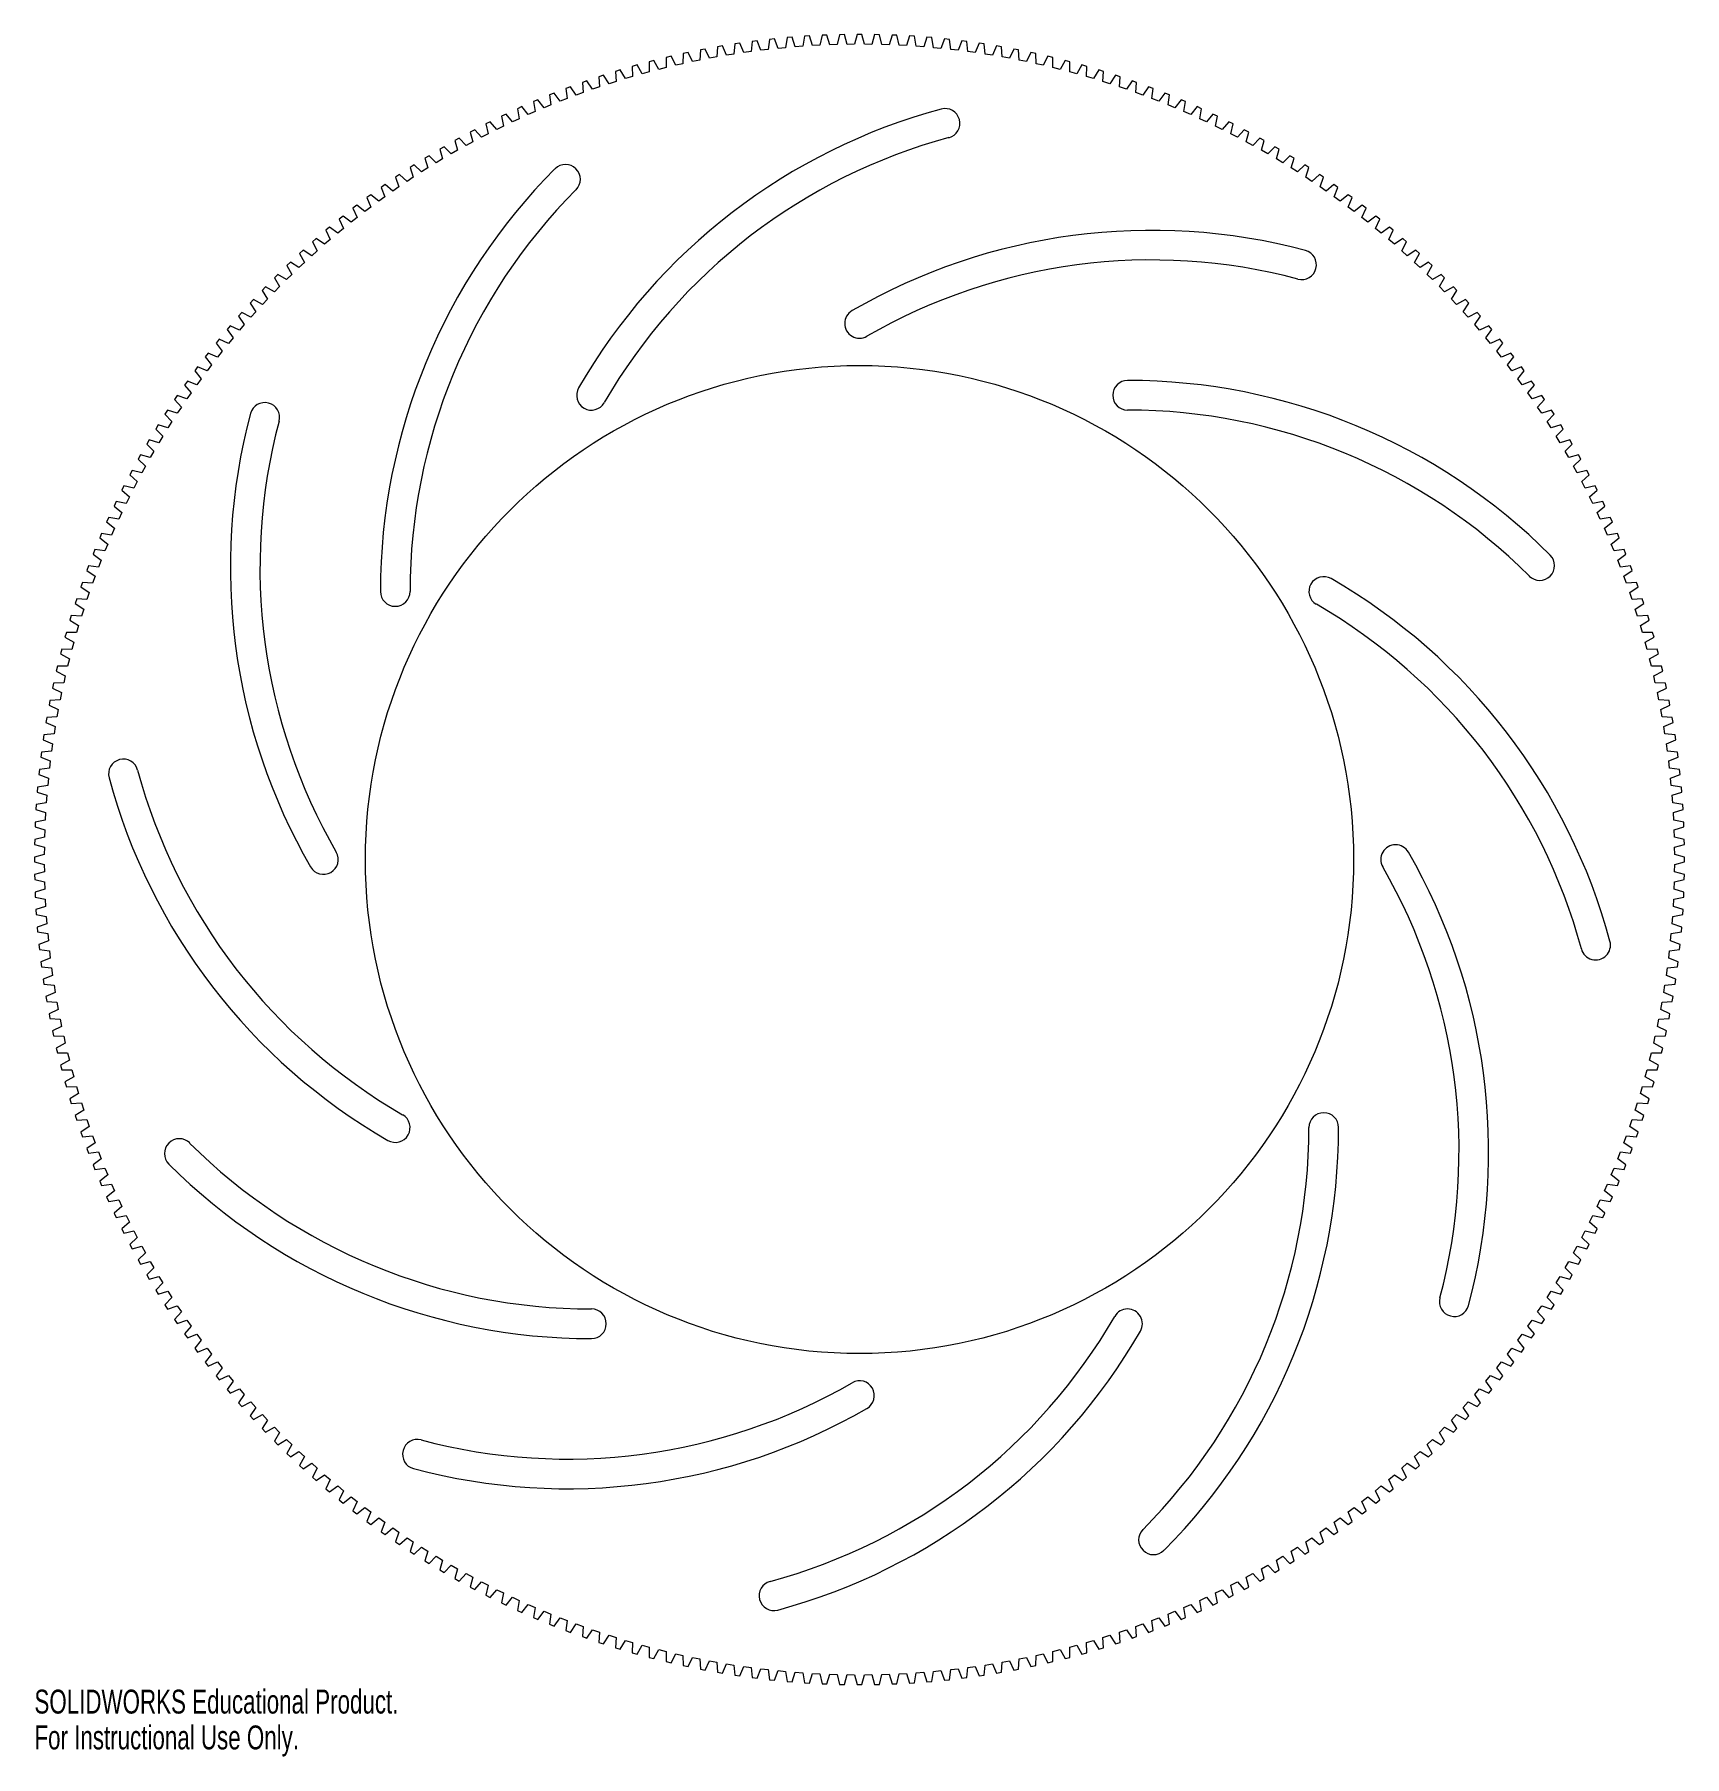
# Model space of a CAD drawing. Header units: millimetres. Extents: x -167 to 167, y -182 to 167.
import ezdxf

# ---------------------------------------------------------------- set-up
doc = ezdxf.new("R2010")
doc.units = ezdxf.units.MM
doc.styles.add('SLDTEXTSTYLE0', font='TXT', dxfattribs={"width": 0.7})

msp = doc.modelspace()

# ---------------------------------------------------------------- texts
at = {"color": 7, "linetype": 'Continuous', "char_height": 4.8336, "attachment_point": 1, "style": 'SLDTEXTSTYLE0'}
for s, insert in [('SOLIDWORKS Educational Product.', (-167, -168.02)), ('For Instructional Use Only.', (-167, -175.27))]:
    msp.add_mtext(s, dxfattribs=dict(at, insert=insert))

# ---------------------------------------------------------------- linework, layer by layer
at = {"color": 7, "linetype": 'Continuous', "lineweight": 15}
for p, q in [((-32.2, 163.86), (-32.31, 161.81)), ((-31.22, 164.05), (-32.2, 163.86)), ((-30.35, 162.19), (-31.22, 164.05)), ((-28.72, 164.51), (-28.87, 162.45)), ((-27.73, 164.68), (-28.72, 164.51)), ((-26.9, 162.79), (-27.73, 164.68)), ((-25.22, 165.08), (-25.42, 163.03)), ((-24.23, 165.23), (-25.22, 165.08)), ((-23.44, 163.33), (-24.23, 165.23)), ((-21.71, 165.58), (-21.95, 163.53)), ((-20.72, 165.71), (-21.71, 165.58)), ((-19.97, 163.79), (-20.72, 165.71)), ((-18.47, 163.96), (-19.97, 163.79)), ((-18.19, 166), (-18.47, 163.96)), ((-17.19, 166.11), (-18.19, 166)), ((-16.48, 164.17), (-17.19, 166.11)), ((-14.99, 164.32), (-16.48, 164.17)), ((-14.66, 166.35), (-14.99, 164.32)), ((-13.66, 166.44), (-14.66, 166.35)), ((-13, 164.49), (-13.66, 166.44)), ((-11.5, 164.6), (-13, 164.49)), ((-11.13, 166.63), (-11.5, 164.6)), ((-10.13, 166.69), (-11.13, 166.63)), ((-9.5, 164.73), (-10.13, 166.69)), ((-8, 164.81), (-9.5, 164.73)), ((-7.59, 166.83), (-8, 164.81)), ((-6.59, 166.87), (-7.59, 166.83)), ((-6, 164.89), (-6.59, 166.87)), ((-4.5, 164.94), (-6, 164.89)), ((-4.04, 166.95), (-4.5, 164.94)), ((-3.04, 166.97), (-4.04, 166.95)), ((-2.5, 164.98), (-3.04, 166.97)), ((-1, 165), (-2.5, 164.98)), ((-0.5, 167), (-1, 165)), ((0.5, 167), (-0.5, 167)), ((1, 165), (0.5, 167)), ((2.5, 164.98), (1, 165)), ((3.04, 166.97), (2.5, 164.98)), ((4.04, 166.95), (3.04, 166.97)), ((4.5, 164.94), (4.04, 166.95)), ((6, 164.89), (4.5, 164.94)), ((6.59, 166.87), (6, 164.89)), ((7.59, 166.83), (6.59, 166.87)), ((8, 164.81), (7.59, 166.83)), ((9.5, 164.73), (8, 164.81)), ((10.13, 166.69), (9.5, 164.73)), ((11.13, 166.63), (10.13, 166.69)), ((11.5, 164.6), (11.13, 166.63)), ((13, 164.49), (11.5, 164.6)), ((13.66, 166.44), (13, 164.49)), ((14.66, 166.35), (13.66, 166.44)), ((14.99, 164.32), (14.66, 166.35)), ((16.48, 164.17), (14.99, 164.32)), ((17.19, 166.11), (16.48, 164.17)), ((18.19, 166), (17.19, 166.11)), ((18.47, 163.96), (18.19, 166)), ((19.97, 163.79), (18.47, 163.96)), ((20.72, 165.71), (19.97, 163.79)), ((21.71, 165.58), (20.72, 165.71)), ((21.95, 163.53), (21.71, 165.58)), ((24.23, 165.23), (23.44, 163.33)), ((25.22, 165.08), (24.23, 165.23)), ((25.42, 163.03), (25.22, 165.08)), ((27.73, 164.68), (26.9, 162.79)), ((28.72, 164.51), (27.73, 164.68)), ((28.87, 162.45), (28.72, 164.51)), ((31.22, 164.05), (30.35, 162.19)), ((32.2, 163.86), (31.22, 164.05)), ((32.31, 161.81), (32.2, 163.86)), ((-45.02, 160.82), (-45.98, 160.54)), ((-45.98, 160.54), (-45.92, 158.48)), ((-43.99, 159.03), (-45.02, 160.82)), ((-41.6, 161.73), (-42.56, 161.48)), ((-42.56, 161.48), (-42.54, 159.42)), ((-40.61, 159.92), (-41.6, 161.73)), ((-39.13, 162.35), (-39.15, 160.29)), ((-38.15, 162.58), (-39.13, 162.35)), ((-37.2, 160.75), (-38.15, 162.58)), ((-35.74, 161.08), (-37.2, 160.75)), ((-35.67, 163.14), (-35.74, 161.08)), ((-34.69, 163.35), (-35.67, 163.14)), ((-33.78, 161.5), (-34.69, 163.35)), ((-32.31, 161.81), (-33.78, 161.5)), ((-28.87, 162.45), (-30.35, 162.19)), ((-25.42, 163.03), (-26.9, 162.79)), ((-21.95, 163.53), (-23.44, 163.33)), ((23.44, 163.33), (21.95, 163.53)), ((26.9, 162.79), (25.42, 163.03)), ((30.35, 162.19), (28.87, 162.45)), ((33.78, 161.5), (32.31, 161.81)), ((34.69, 163.35), (33.78, 161.5)), ((35.67, 163.14), (34.69, 163.35)), ((35.74, 161.08), (35.67, 163.14)), ((37.2, 160.75), (35.74, 161.08)), ((38.15, 162.58), (37.2, 160.75)), ((39.13, 162.35), (38.15, 162.58)), ((39.15, 160.29), (39.13, 162.35)), ((41.6, 161.73), (40.61, 159.92)), ((42.56, 161.48), (41.6, 161.73)), ((42.54, 159.42), (42.56, 161.48)), ((45.02, 160.82), (43.99, 159.03)), ((45.98, 160.54), (45.02, 160.82)), ((45.92, 158.48), (45.98, 160.54)), ((-55.16, 157.62), (-56.1, 157.29)), ((-56.1, 157.29), (-55.91, 155.24)), ((-54.02, 155.91), (-55.16, 157.62)), ((-51.8, 158.76), (-52.75, 158.45)), ((-52.75, 158.45), (-52.6, 156.39)), ((-50.7, 157.02), (-51.8, 158.76)), ((-49.27, 157.47), (-50.7, 157.02)), ((-48.42, 159.82), (-49.38, 159.53)), ((-49.38, 159.53), (-49.27, 157.47)), ((-47.36, 158.06), (-48.42, 159.82)), ((-45.92, 158.48), (-47.36, 158.06)), ((-42.54, 159.42), (-43.99, 159.03)), ((-39.15, 160.29), (-40.61, 159.92)), ((40.61, 159.92), (39.15, 160.29)), ((43.99, 159.03), (42.54, 159.42)), ((47.36, 158.06), (45.92, 158.48)), ((48.42, 159.82), (47.36, 158.06)), ((49.38, 159.53), (48.42, 159.82)), ((49.27, 157.47), (49.38, 159.53)), ((50.7, 157.02), (49.27, 157.47)), ((51.8, 158.76), (50.7, 157.02)), ((52.75, 158.45), (51.8, 158.76)), ((52.6, 156.39), (52.75, 158.45)), ((55.16, 157.62), (54.02, 155.91)), ((56.1, 157.29), (55.16, 157.62)), ((55.91, 155.24), (56.1, 157.29)), ((-65.08, 153.79), (-66, 153.4)), ((-66, 153.4), (-65.68, 151.37)), ((-63.84, 152.15), (-65.08, 153.79)), ((-61.8, 155.14), (-62.73, 154.77)), ((-62.73, 154.77), (-62.45, 152.73)), ((-60.59, 153.47), (-61.8, 155.14)), ((-59.19, 154.02), (-60.59, 153.47)), ((-58.5, 156.42), (-59.43, 156.06)), ((-59.43, 156.06), (-59.19, 154.02)), ((-57.32, 154.72), (-58.5, 156.42)), ((-55.91, 155.24), (-57.32, 154.72)), ((-52.6, 156.39), (-54.02, 155.91)), ((54.02, 155.91), (52.6, 156.39)), ((57.32, 154.72), (55.91, 155.24)), ((58.5, 156.42), (57.32, 154.72)), ((59.43, 156.06), (58.5, 156.42)), ((59.19, 154.02), (59.43, 156.06)), ((60.59, 153.47), (59.19, 154.02)), ((61.8, 155.14), (60.59, 153.47)), ((62.73, 154.77), (61.8, 155.14)), ((62.45, 152.73), (62.73, 154.77)), ((65.08, 153.79), (63.84, 152.15)), ((66, 153.4), (65.08, 153.79)), ((65.68, 151.37), (66, 153.4)), ((-71.55, 150.89), (-72.45, 150.46)), ((-72.45, 150.46), (-72.04, 148.44)), ((-70.24, 149.3), (-71.55, 150.89)), ((-68.87, 149.94), (-70.24, 149.3)), ((-68.33, 152.38), (-69.24, 151.97)), ((-69.24, 151.97), (-68.87, 149.94)), ((-67.05, 150.76), (-68.33, 152.38)), ((-65.68, 151.37), (-67.05, 150.76)), ((-62.45, 152.73), (-63.84, 152.15)), ((63.84, 152.15), (62.45, 152.73)), ((67.05, 150.76), (65.68, 151.37)), ((68.33, 152.38), (67.05, 150.76)), ((69.24, 151.97), (68.33, 152.38)), ((68.87, 149.94), (69.24, 151.97)), ((70.24, 149.3), (68.87, 149.94)), ((71.55, 150.89), (70.24, 149.3)), ((72.45, 150.46), (71.55, 150.89)), ((72.04, 148.44), (72.45, 150.46)), ((-77.89, 147.72), (-78.77, 147.25)), ((-78.77, 147.25), (-78.28, 145.25)), ((-76.51, 146.19), (-77.89, 147.72)), ((-75.18, 146.88), (-76.51, 146.19)), ((-74.74, 149.34), (-75.63, 148.89)), ((-75.63, 148.89), (-75.18, 146.88)), ((-73.39, 147.78), (-74.74, 149.34)), ((-72.04, 148.44), (-73.39, 147.78)), ((73.39, 147.78), (72.04, 148.44)), ((74.74, 149.34), (73.39, 147.78)), ((75.63, 148.89), (74.74, 149.34)), ((75.18, 146.88), (75.63, 148.89)), ((76.51, 146.19), (75.18, 146.88)), ((77.89, 147.72), (76.51, 146.19)), ((78.77, 147.25), (77.89, 147.72)), ((78.28, 145.25), (78.77, 147.25)), ((-84.09, 144.28), (-84.95, 143.78)), ((-84.95, 143.78), (-84.37, 141.8)), ((-82.64, 142.81), (-84.09, 144.28)), ((-81.34, 143.56), (-82.64, 142.81)), ((-81.01, 146.03), (-81.88, 145.55)), ((-81.88, 145.55), (-81.34, 143.56)), ((-79.6, 144.53), (-81.01, 146.03)), ((-78.28, 145.25), (-79.6, 144.53)), ((79.6, 144.53), (78.28, 145.25)), ((81.01, 146.03), (79.6, 144.53)), ((81.88, 145.55), (81.01, 146.03)), ((81.34, 143.56), (81.88, 145.55)), ((82.64, 142.81), (81.34, 143.56)), ((84.09, 144.28), (82.64, 142.81)), ((84.95, 143.78), (84.09, 144.28)), ((84.37, 141.8), (84.95, 143.78)), ((-90.14, 140.58), (-90.98, 140.04)), ((-90.98, 140.04), (-90.31, 138.09)), ((-88.63, 139.17), (-90.14, 140.58)), ((-87.36, 139.98), (-88.63, 139.17)), ((-87.13, 142.46), (-87.98, 141.94)), ((-87.98, 141.94), (-87.36, 139.98)), ((-85.66, 141.02), (-87.13, 142.46)), ((-84.37, 141.8), (-85.66, 141.02)), ((85.66, 141.02), (84.37, 141.8)), ((87.13, 142.46), (85.66, 141.02)), ((87.98, 141.94), (87.13, 142.46)), ((87.36, 139.98), (87.98, 141.94)), ((88.63, 139.17), (87.36, 139.98)), ((90.14, 140.58), (88.63, 139.17)), ((90.98, 140.04), (90.14, 140.58)), ((90.31, 138.09), (90.98, 140.04)), ((-96.02, 136.63), (-96.84, 136.05)), ((-96.84, 136.05), (-96.09, 134.13)), ((-94.46, 135.29), (-96.02, 136.63)), ((-93.22, 136.14), (-94.46, 135.29)), ((-93.1, 138.64), (-93.93, 138.08)), ((-93.93, 138.08), (-93.22, 136.14)), ((-91.57, 137.26), (-93.1, 138.64)), ((-90.31, 138.09), (-91.57, 137.26)), ((91.57, 137.26), (90.31, 138.09)), ((93.1, 138.64), (91.57, 137.26)), ((93.93, 138.08), (93.1, 138.64)), ((93.22, 136.14), (93.93, 138.08)), ((94.46, 135.29), (93.22, 136.14)), ((96.02, 136.63), (94.46, 135.29)), ((96.84, 136.05), (96.02, 136.63)), ((96.09, 134.13), (96.84, 136.05)), ((-98.9, 134.56), (-99.7, 133.97)), ((-99.7, 133.97), (-98.92, 132.06)), ((-97.31, 133.25), (-98.9, 134.56)), ((-96.09, 134.13), (-97.31, 133.25)), ((97.31, 133.25), (96.09, 134.13)), ((98.9, 134.56), (97.31, 133.25)), ((99.7, 133.97), (98.9, 134.56)), ((98.92, 132.06), (99.7, 133.97)), ((-104.52, 130.24), (-105.3, 129.62)), ((-105.3, 129.62), (-104.43, 127.75)), ((-102.88, 129), (-104.52, 130.24)), ((-101.7, 129.93), (-102.88, 129)), ((-101.73, 132.43), (-102.52, 131.82)), ((-102.52, 131.82), (-101.7, 129.93)), ((-100.12, 131.16), (-101.73, 132.43)), ((-98.92, 132.06), (-100.12, 131.16)), ((100.12, 131.16), (98.92, 132.06)), ((101.73, 132.43), (100.12, 131.16)), ((101.7, 129.93), (102.52, 131.82)), ((102.88, 129), (101.7, 129.93)), ((102.52, 131.82), (101.73, 132.43)), ((104.52, 130.24), (102.88, 129)), ((104.43, 127.75), (105.3, 129.62)), ((105.3, 129.62), (104.52, 130.24)), ((-109.96, 125.69), (-110.71, 125.03)), ((-108.26, 124.52), (-109.96, 125.69)), ((-107.12, 125.5), (-108.26, 124.52)), ((-107.26, 128), (-108.03, 127.35)), ((-108.03, 127.35), (-107.12, 125.5)), ((-105.59, 126.79), (-107.26, 128)), ((-104.43, 127.75), (-105.59, 126.79)), ((105.59, 126.79), (104.43, 127.75)), ((107.26, 128), (105.59, 126.79)), ((107.12, 125.5), (108.03, 127.35)), ((108.26, 124.52), (107.12, 125.5)), ((108.03, 127.35), (107.26, 128)), ((109.96, 125.69), (108.26, 124.52)), ((110.71, 125.03), (109.96, 125.69)), ((-112.6, 123.33), (-113.33, 122.65)), ((-113.33, 122.65), (-112.35, 120.84)), ((-110.88, 122.19), (-112.6, 123.33)), ((-109.76, 123.2), (-110.88, 122.19)), ((-110.71, 125.03), (-109.76, 123.2)), ((109.76, 123.2), (110.71, 125.03)), ((110.88, 122.19), (109.76, 123.2)), ((112.6, 123.33), (110.88, 122.19)), ((112.35, 120.84), (113.33, 122.65)), ((113.33, 122.65), (112.6, 123.33)), ((-115.19, 120.91), (-115.91, 120.22)), ((-115.91, 120.22), (-114.89, 118.43)), ((-113.45, 119.81), (-115.19, 120.91)), ((-112.35, 120.84), (-113.45, 119.81)), ((113.45, 119.81), (112.35, 120.84)), ((115.19, 120.91), (113.45, 119.81)), ((114.89, 118.43), (115.91, 120.22)), ((115.91, 120.22), (115.19, 120.91)), ((-120.22, 115.91), (-120.91, 115.19)), ((-120.91, 115.19), (-119.81, 113.45)), ((-118.43, 114.89), (-120.22, 115.91)), ((-117.73, 118.44), (-118.44, 117.73)), ((-118.44, 117.73), (-117.38, 115.96)), ((-117.38, 115.96), (-118.43, 114.89)), ((-115.96, 117.38), (-117.73, 118.44)), ((-114.89, 118.43), (-115.96, 117.38)), ((115.96, 117.38), (114.89, 118.43)), ((117.73, 118.44), (115.96, 117.38)), ((117.38, 115.96), (118.44, 117.73)), ((118.43, 114.89), (117.38, 115.96)), ((118.44, 117.73), (117.73, 118.44)), ((120.22, 115.91), (118.43, 114.89)), ((119.81, 113.45), (120.91, 115.19)), ((120.91, 115.19), (120.22, 115.91)), ((-122.65, 113.33), (-123.33, 112.6)), ((-123.33, 112.6), (-122.19, 110.88)), ((-120.84, 112.35), (-122.65, 113.33)), ((-119.81, 113.45), (-120.84, 112.35)), ((120.84, 112.35), (119.81, 113.45)), ((122.65, 113.33), (120.84, 112.35)), ((122.19, 110.88), (123.33, 112.6)), ((123.33, 112.6), (122.65, 113.33)), ((-125.03, 110.71), (-125.69, 109.96)), ((-125.69, 109.96), (-124.52, 108.26)), ((-124.52, 108.26), (-125.5, 107.12)), ((-123.2, 109.76), (-125.03, 110.71)), ((-122.19, 110.88), (-123.2, 109.76)), ((123.2, 109.76), (122.19, 110.88)), ((125.03, 110.71), (123.2, 109.76)), ((124.52, 108.26), (125.69, 109.96)), ((125.5, 107.12), (124.52, 108.26)), ((125.69, 109.96), (125.03, 110.71)), ((-129.62, 105.3), (-130.24, 104.52)), ((-127.75, 104.43), (-129.62, 105.3)), ((-127.35, 108.03), (-128, 107.26)), ((-128, 107.26), (-126.79, 105.59)), ((-126.79, 105.59), (-127.75, 104.43)), ((-125.5, 107.12), (-127.35, 108.03)), ((127.35, 108.03), (125.5, 107.12)), ((126.79, 105.59), (128, 107.26)), ((127.75, 104.43), (126.79, 105.59)), ((128, 107.26), (127.35, 108.03)), ((129.62, 105.3), (127.75, 104.43)), ((130.24, 104.52), (129.62, 105.3)), ((-131.82, 102.52), (-132.43, 101.73)), ((-132.43, 101.73), (-131.16, 100.12)), ((-129.93, 101.7), (-131.82, 102.52)), ((-130.24, 104.52), (-129, 102.88)), ((-129, 102.88), (-129.93, 101.7)), ((129, 102.88), (130.24, 104.52)), ((129.93, 101.7), (129, 102.88)), ((131.82, 102.52), (129.93, 101.7)), ((131.16, 100.12), (132.43, 101.73)), ((132.43, 101.73), (131.82, 102.52)), ((-133.97, 99.7), (-134.56, 98.9)), ((-134.56, 98.9), (-133.25, 97.31)), ((-132.06, 98.92), (-133.97, 99.7)), ((-131.16, 100.12), (-132.06, 98.92)), ((132.06, 98.92), (131.16, 100.12)), ((133.97, 99.7), (132.06, 98.92)), ((133.25, 97.31), (134.56, 98.9)), ((134.56, 98.9), (133.97, 99.7)), ((-136.05, 96.84), (-136.63, 96.02)), ((-136.63, 96.02), (-135.29, 94.46)), ((-135.29, 94.46), (-136.14, 93.22)), ((-134.13, 96.09), (-136.05, 96.84)), ((-133.25, 97.31), (-134.13, 96.09)), ((134.13, 96.09), (133.25, 97.31)), ((136.05, 96.84), (134.13, 96.09)), ((135.29, 94.46), (136.63, 96.02)), ((136.14, 93.22), (135.29, 94.46)), ((136.63, 96.02), (136.05, 96.84)), ((-140.04, 90.98), (-140.58, 90.14)), ((-138.09, 90.31), (-140.04, 90.98)), ((-138.08, 93.93), (-138.64, 93.1)), ((-138.64, 93.1), (-137.26, 91.57)), ((-137.26, 91.57), (-138.09, 90.31)), ((-136.14, 93.22), (-138.08, 93.93)), ((138.08, 93.93), (136.14, 93.22)), ((137.26, 91.57), (138.64, 93.1)), ((138.09, 90.31), (137.26, 91.57)), ((138.64, 93.1), (138.08, 93.93)), ((140.04, 90.98), (138.09, 90.31)), ((140.58, 90.14), (140.04, 90.98)), ((-141.94, 87.98), (-142.46, 87.13)), ((-139.98, 87.36), (-141.94, 87.98)), ((-140.58, 90.14), (-139.17, 88.63)), ((-139.17, 88.63), (-139.98, 87.36)), ((139.17, 88.63), (140.58, 90.14)), ((139.98, 87.36), (139.17, 88.63)), ((141.94, 87.98), (139.98, 87.36)), ((142.46, 87.13), (141.94, 87.98)), ((-143.78, 84.95), (-144.28, 84.09)), ((-144.28, 84.09), (-142.81, 82.64)), ((-141.8, 84.37), (-143.78, 84.95)), ((-142.46, 87.13), (-141.02, 85.66)), ((-141.02, 85.66), (-141.8, 84.37)), ((141.02, 85.66), (142.46, 87.13)), ((141.8, 84.37), (141.02, 85.66)), ((143.78, 84.95), (141.8, 84.37)), ((142.81, 82.64), (144.28, 84.09)), ((144.28, 84.09), (143.78, 84.95)), ((-145.55, 81.88), (-146.03, 81.01)), ((-146.03, 81.01), (-144.53, 79.6)), ((-143.56, 81.34), (-145.55, 81.88)), ((-142.81, 82.64), (-143.56, 81.34)), ((143.56, 81.34), (142.81, 82.64)), ((145.55, 81.88), (143.56, 81.34)), ((144.53, 79.6), (146.03, 81.01)), ((146.03, 81.01), (145.55, 81.88)), ((-147.25, 78.77), (-147.72, 77.89)), ((-147.72, 77.89), (-146.19, 76.51)), ((-145.25, 78.28), (-147.25, 78.77)), ((-144.53, 79.6), (-145.25, 78.28)), ((145.25, 78.28), (144.53, 79.6)), ((147.25, 78.77), (145.25, 78.28)), ((146.19, 76.51), (147.72, 77.89)), ((147.72, 77.89), (147.25, 78.77)), ((-148.89, 75.63), (-149.34, 74.74)), ((-149.34, 74.74), (-147.78, 73.39)), ((-146.88, 75.18), (-148.89, 75.63)), ((-147.78, 73.39), (-148.44, 72.04)), ((-146.19, 76.51), (-146.88, 75.18)), ((146.88, 75.18), (146.19, 76.51)), ((148.89, 75.63), (146.88, 75.18)), ((147.78, 73.39), (149.34, 74.74)), ((148.44, 72.04), (147.78, 73.39)), ((149.34, 74.74), (148.89, 75.63)), ((-150.46, 72.45), (-150.89, 71.55)), ((-150.89, 71.55), (-149.3, 70.24)), ((-148.44, 72.04), (-150.46, 72.45)), ((-149.3, 70.24), (-149.94, 68.87)), ((150.46, 72.45), (148.44, 72.04)), ((149.3, 70.24), (150.89, 71.55)), ((149.94, 68.87), (149.3, 70.24)), ((150.89, 71.55), (150.46, 72.45)), ((-151.97, 69.24), (-152.38, 68.33)), ((-152.38, 68.33), (-150.76, 67.05)), ((-149.94, 68.87), (-151.97, 69.24)), ((-150.76, 67.05), (-151.37, 65.68)), ((151.97, 69.24), (149.94, 68.87)), ((150.76, 67.05), (152.38, 68.33)), ((151.37, 65.68), (150.76, 67.05)), ((152.38, 68.33), (151.97, 69.24)), ((-153.4, 66), (-153.79, 65.08)), ((-153.79, 65.08), (-152.15, 63.84)), ((-151.37, 65.68), (-153.4, 66)), ((-152.15, 63.84), (-152.73, 62.45)), ((153.4, 66), (151.37, 65.68)), ((152.15, 63.84), (153.79, 65.08)), ((152.73, 62.45), (152.15, 63.84)), ((153.79, 65.08), (153.4, 66)), ((-156.06, 59.43), (-156.42, 58.5)), ((-154.02, 59.19), (-156.06, 59.43)), ((-154.77, 62.73), (-155.14, 61.8)), ((-155.14, 61.8), (-153.47, 60.59)), ((-152.73, 62.45), (-154.77, 62.73)), ((-153.47, 60.59), (-154.02, 59.19)), ((154.77, 62.73), (152.73, 62.45)), ((153.47, 60.59), (155.14, 61.8)), ((154.02, 59.19), (153.47, 60.59)), ((156.06, 59.43), (154.02, 59.19)), ((155.14, 61.8), (154.77, 62.73)), ((156.42, 58.5), (156.06, 59.43)), ((-157.29, 56.1), (-157.62, 55.16)), ((-155.24, 55.91), (-157.29, 56.1)), ((-156.42, 58.5), (-154.72, 57.32)), ((-154.72, 57.32), (-155.24, 55.91)), ((154.72, 57.32), (156.42, 58.5)), ((155.24, 55.91), (154.72, 57.32)), ((157.29, 56.1), (155.24, 55.91)), ((157.62, 55.16), (157.29, 56.1)), ((-158.45, 52.75), (-158.76, 51.8)), ((-156.39, 52.6), (-158.45, 52.75)), ((-157.62, 55.16), (-155.91, 54.02)), ((-155.91, 54.02), (-156.39, 52.6)), ((155.91, 54.02), (157.62, 55.16)), ((156.39, 52.6), (155.91, 54.02)), ((158.45, 52.75), (156.39, 52.6)), ((158.76, 51.8), (158.45, 52.75)), ((-159.53, 49.38), (-159.82, 48.42)), ((-157.47, 49.27), (-159.53, 49.38)), ((-158.76, 51.8), (-157.02, 50.7)), ((-157.02, 50.7), (-157.47, 49.27)), ((157.02, 50.7), (158.76, 51.8)), ((157.47, 49.27), (157.02, 50.7)), ((159.53, 49.38), (157.47, 49.27)), ((159.82, 48.42), (159.53, 49.38)), ((-160.54, 45.98), (-160.82, 45.02)), ((-158.48, 45.92), (-160.54, 45.98)), ((-159.82, 48.42), (-158.06, 47.36)), ((-158.06, 47.36), (-158.48, 45.92)), ((158.06, 47.36), (159.82, 48.42)), ((158.48, 45.92), (158.06, 47.36)), ((160.54, 45.98), (158.48, 45.92)), ((160.82, 45.02), (160.54, 45.98)), ((-161.48, 42.56), (-161.73, 41.6)), ((-159.42, 42.54), (-161.48, 42.56)), ((-160.82, 45.02), (-159.03, 43.99)), ((-159.03, 43.99), (-159.42, 42.54)), ((159.03, 43.99), (160.82, 45.02)), ((159.42, 42.54), (159.03, 43.99)), ((161.48, 42.56), (159.42, 42.54)), ((161.73, 41.6), (161.48, 42.56)), ((-162.35, 39.13), (-162.58, 38.15)), ((-160.29, 39.15), (-162.35, 39.13)), ((-161.73, 41.6), (-159.92, 40.61)), ((-159.92, 40.61), (-160.29, 39.15)), ((159.92, 40.61), (161.73, 41.6)), ((160.29, 39.15), (159.92, 40.61)), ((162.35, 39.13), (160.29, 39.15)), ((162.58, 38.15), (162.35, 39.13)), ((-163.14, 35.67), (-163.35, 34.69)), ((-161.08, 35.74), (-163.14, 35.67)), ((-162.58, 38.15), (-160.75, 37.2)), ((-160.75, 37.2), (-161.08, 35.74)), ((160.75, 37.2), (162.58, 38.15)), ((161.08, 35.74), (160.75, 37.2)), ((163.14, 35.67), (161.08, 35.74)), ((163.35, 34.69), (163.14, 35.67)), ((-163.86, 32.2), (-164.05, 31.22)), ((-161.81, 32.31), (-163.86, 32.2)), ((-163.35, 34.69), (-161.5, 33.78)), ((-161.5, 33.78), (-161.81, 32.31)), ((161.5, 33.78), (163.35, 34.69)), ((161.81, 32.31), (161.5, 33.78)), ((163.86, 32.2), (161.81, 32.31)), ((164.05, 31.22), (163.86, 32.2)), ((-164.51, 28.72), (-164.68, 27.73)), ((-162.45, 28.87), (-164.51, 28.72)), ((-164.05, 31.22), (-162.19, 30.35)), ((-162.19, 30.35), (-162.45, 28.87)), ((162.19, 30.35), (164.05, 31.22)), ((162.45, 28.87), (162.19, 30.35)), ((164.51, 28.72), (162.45, 28.87)), ((164.68, 27.73), (164.51, 28.72)), ((-165.08, 25.22), (-165.23, 24.23)), ((-163.03, 25.42), (-165.08, 25.22)), ((-164.68, 27.73), (-162.79, 26.9)), ((-162.79, 26.9), (-163.03, 25.42)), ((162.79, 26.9), (164.68, 27.73)), ((163.03, 25.42), (162.79, 26.9)), ((165.08, 25.22), (163.03, 25.42)), ((165.23, 24.23), (165.08, 25.22)), ((-165.58, 21.71), (-165.71, 20.72)), ((-163.53, 21.95), (-165.58, 21.71)), ((-165.23, 24.23), (-163.33, 23.44)), ((-163.33, 23.44), (-163.53, 21.95)), ((163.33, 23.44), (165.23, 24.23)), ((163.53, 21.95), (163.33, 23.44)), ((165.58, 21.71), (163.53, 21.95)), ((165.71, 20.72), (165.58, 21.71)), ((-166, 18.19), (-166.11, 17.19)), ((-163.96, 18.47), (-166, 18.19)), ((-165.71, 20.72), (-163.79, 19.97)), ((-163.79, 19.97), (-163.96, 18.47)), ((163.79, 19.97), (165.71, 20.72)), ((163.96, 18.47), (163.79, 19.97)), ((166, 18.19), (163.96, 18.47)), ((166.11, 17.19), (166, 18.19)), ((-166.35, 14.66), (-166.44, 13.66)), ((-164.32, 14.99), (-166.35, 14.66)), ((-166.11, 17.19), (-164.17, 16.48)), ((-164.17, 16.48), (-164.32, 14.99)), ((164.17, 16.48), (166.11, 17.19)), ((164.32, 14.99), (164.17, 16.48)), ((166.35, 14.66), (164.32, 14.99)), ((166.44, 13.66), (166.35, 14.66)), ((-166.63, 11.13), (-166.69, 10.13)), ((-164.6, 11.5), (-166.63, 11.13)), ((-166.44, 13.66), (-164.49, 13)), ((-164.49, 13), (-164.6, 11.5)), ((164.49, 13), (166.44, 13.66)), ((164.6, 11.5), (164.49, 13)), ((166.63, 11.13), (164.6, 11.5)), ((166.69, 10.13), (166.63, 11.13)), ((-166.83, 7.59), (-166.87, 6.59)), ((-164.81, 8), (-166.83, 7.59)), ((-166.69, 10.13), (-164.73, 9.5)), ((-164.73, 9.5), (-164.81, 8)), ((164.73, 9.5), (166.69, 10.13)), ((164.81, 8), (164.73, 9.5)), ((166.83, 7.59), (164.81, 8)), ((166.87, 6.59), (166.83, 7.59)), ((-166.95, 4.04), (-166.97, 3.04)), ((-164.94, 4.5), (-166.95, 4.04)), ((-166.87, 6.59), (-164.89, 6)), ((-164.89, 6), (-164.94, 4.5)), ((164.89, 6), (166.87, 6.59)), ((164.94, 4.5), (164.89, 6)), ((166.95, 4.04), (164.94, 4.5)), ((166.97, 3.04), (166.95, 4.04)), ((-165, 1), (-167, 0.5)), ((-167, 0.5), (-167, -0.5)), ((-166.97, 3.04), (-164.98, 2.5)), ((-164.98, 2.5), (-165, 1)), ((164.98, 2.5), (166.97, 3.04)), ((165, 1), (164.98, 2.5)), ((167, 0.5), (165, 1)), ((167, -0.5), (167, 0.5)), ((-167, -0.5), (-165, -1)), ((-164.98, -2.5), (-166.97, -3.04)), ((-166.97, -3.04), (-166.95, -4.04)), ((-165, -1), (-164.98, -2.5)), ((164.98, -2.5), (165, -1)), ((166.97, -3.04), (164.98, -2.5)), ((165, -1), (167, -0.5)), ((166.95, -4.04), (166.97, -3.04)), ((-166.95, -4.04), (-164.94, -4.5)), ((-164.89, -6), (-166.87, -6.59)), ((-166.87, -6.59), (-166.83, -7.59)), ((-164.94, -4.5), (-164.89, -6)), ((164.89, -6), (164.94, -4.5)), ((166.87, -6.59), (164.89, -6)), ((164.94, -4.5), (166.95, -4.04)), ((166.83, -7.59), (166.87, -6.59)), ((-166.83, -7.59), (-164.81, -8)), ((-164.73, -9.5), (-166.69, -10.13)), ((-166.69, -10.13), (-166.63, -11.13)), ((-164.81, -8), (-164.73, -9.5)), ((164.73, -9.5), (164.81, -8)), ((166.69, -10.13), (164.73, -9.5)), ((164.81, -8), (166.83, -7.59)), ((166.63, -11.13), (166.69, -10.13)), ((-166.63, -11.13), (-164.6, -11.5)), ((-164.49, -13), (-166.44, -13.66)), ((-166.44, -13.66), (-166.35, -14.66)), ((-164.6, -11.5), (-164.49, -13)), ((164.49, -13), (164.6, -11.5)), ((166.44, -13.66), (164.49, -13)), ((164.6, -11.5), (166.63, -11.13)), ((166.35, -14.66), (166.44, -13.66)), ((-166.35, -14.66), (-164.32, -14.99)), ((-164.17, -16.48), (-166.11, -17.19)), ((-166.11, -17.19), (-166, -18.19)), ((-164.32, -14.99), (-164.17, -16.48)), ((164.17, -16.48), (164.32, -14.99)), ((166.11, -17.19), (164.17, -16.48)), ((164.32, -14.99), (166.35, -14.66)), ((166, -18.19), (166.11, -17.19)), ((-166, -18.19), (-163.96, -18.47)), ((-163.79, -19.97), (-165.71, -20.72)), ((-165.71, -20.72), (-165.58, -21.71)), ((-163.96, -18.47), (-163.79, -19.97)), ((163.79, -19.97), (163.96, -18.47)), ((165.71, -20.72), (163.79, -19.97)), ((163.96, -18.47), (166, -18.19)), ((165.58, -21.71), (165.71, -20.72)), ((-165.58, -21.71), (-163.53, -21.95)), ((-163.33, -23.44), (-165.23, -24.23)), ((-165.23, -24.23), (-165.08, -25.22)), ((-163.53, -21.95), (-163.33, -23.44)), ((163.33, -23.44), (163.53, -21.95)), ((165.23, -24.23), (163.33, -23.44)), ((163.53, -21.95), (165.58, -21.71)), ((165.08, -25.22), (165.23, -24.23)), ((-165.08, -25.22), (-163.03, -25.42)), ((-162.79, -26.9), (-164.68, -27.73)), ((-164.68, -27.73), (-164.51, -28.72)), ((-163.03, -25.42), (-162.79, -26.9)), ((162.79, -26.9), (163.03, -25.42)), ((164.68, -27.73), (162.79, -26.9)), ((163.03, -25.42), (165.08, -25.22)), ((164.51, -28.72), (164.68, -27.73)), ((-164.51, -28.72), (-162.45, -28.87)), ((-162.19, -30.35), (-164.05, -31.22)), ((-164.05, -31.22), (-163.86, -32.2)), ((-162.45, -28.87), (-162.19, -30.35)), ((162.19, -30.35), (162.45, -28.87)), ((164.05, -31.22), (162.19, -30.35)), ((162.45, -28.87), (164.51, -28.72)), ((163.86, -32.2), (164.05, -31.22)), ((-163.86, -32.2), (-161.81, -32.31)), ((-161.5, -33.78), (-163.35, -34.69)), ((-163.35, -34.69), (-163.14, -35.67)), ((-161.81, -32.31), (-161.5, -33.78)), ((161.5, -33.78), (161.81, -32.31)), ((163.35, -34.69), (161.5, -33.78)), ((161.81, -32.31), (163.86, -32.2)), ((163.14, -35.67), (163.35, -34.69)), ((-163.14, -35.67), (-161.08, -35.74)), ((-160.75, -37.2), (-162.58, -38.15)), ((-162.58, -38.15), (-162.35, -39.13)), ((-161.08, -35.74), (-160.75, -37.2)), ((160.75, -37.2), (161.08, -35.74)), ((162.58, -38.15), (160.75, -37.2)), ((161.08, -35.74), (163.14, -35.67)), ((162.35, -39.13), (162.58, -38.15)), ((-162.35, -39.13), (-160.29, -39.15)), ((-159.92, -40.61), (-161.73, -41.6)), ((-161.73, -41.6), (-161.48, -42.56)), ((-160.29, -39.15), (-159.92, -40.61)), ((159.92, -40.61), (160.29, -39.15)), ((161.73, -41.6), (159.92, -40.61)), ((160.29, -39.15), (162.35, -39.13)), ((161.48, -42.56), (161.73, -41.6)), ((-161.48, -42.56), (-159.42, -42.54)), ((-159.03, -43.99), (-160.82, -45.02)), ((-160.82, -45.02), (-160.54, -45.98)), ((-159.42, -42.54), (-159.03, -43.99)), ((159.03, -43.99), (159.42, -42.54)), ((160.82, -45.02), (159.03, -43.99)), ((159.42, -42.54), (161.48, -42.56)), ((160.54, -45.98), (160.82, -45.02)), ((-160.54, -45.98), (-158.48, -45.92)), ((-158.06, -47.36), (-159.82, -48.42)), ((-159.82, -48.42), (-159.53, -49.38)), ((-158.48, -45.92), (-158.06, -47.36)), ((158.06, -47.36), (158.48, -45.92)), ((159.82, -48.42), (158.06, -47.36)), ((158.48, -45.92), (160.54, -45.98)), ((159.53, -49.38), (159.82, -48.42)), ((-159.53, -49.38), (-157.47, -49.27)), ((-157.02, -50.7), (-158.76, -51.8)), ((-158.76, -51.8), (-158.45, -52.75)), ((-157.47, -49.27), (-157.02, -50.7)), ((157.02, -50.7), (157.47, -49.27)), ((158.76, -51.8), (157.02, -50.7)), ((157.47, -49.27), (159.53, -49.38)), ((158.45, -52.75), (158.76, -51.8)), ((-158.45, -52.75), (-156.39, -52.6)), ((-155.91, -54.02), (-157.62, -55.16)), ((-157.62, -55.16), (-157.29, -56.1)), ((-156.39, -52.6), (-155.91, -54.02)), ((155.91, -54.02), (156.39, -52.6)), ((157.62, -55.16), (155.91, -54.02)), ((156.39, -52.6), (158.45, -52.75)), ((157.29, -56.1), (157.62, -55.16)), ((-157.29, -56.1), (-155.24, -55.91)), ((-154.72, -57.32), (-156.42, -58.5)), ((-156.42, -58.5), (-156.06, -59.43)), ((-156.06, -59.43), (-154.02, -59.19)), ((-155.24, -55.91), (-154.72, -57.32)), ((-154.02, -59.19), (-153.47, -60.59)), ((153.47, -60.59), (154.02, -59.19)), ((154.02, -59.19), (156.06, -59.43)), ((154.72, -57.32), (155.24, -55.91)), ((156.42, -58.5), (154.72, -57.32)), ((155.24, -55.91), (157.29, -56.1)), ((156.06, -59.43), (156.42, -58.5)), ((-153.47, -60.59), (-155.14, -61.8)), ((-155.14, -61.8), (-154.77, -62.73)), ((-154.77, -62.73), (-152.73, -62.45)), ((-152.73, -62.45), (-152.15, -63.84)), ((152.15, -63.84), (152.73, -62.45)), ((152.73, -62.45), (154.77, -62.73)), ((155.14, -61.8), (153.47, -60.59)), ((154.77, -62.73), (155.14, -61.8)), ((-152.15, -63.84), (-153.79, -65.08)), ((-153.79, -65.08), (-153.4, -66)), ((-153.4, -66), (-151.37, -65.68)), ((-151.37, -65.68), (-150.76, -67.05)), ((150.76, -67.05), (151.37, -65.68)), ((151.37, -65.68), (153.4, -66)), ((153.79, -65.08), (152.15, -63.84)), ((153.4, -66), (153.79, -65.08)), ((-150.76, -67.05), (-152.38, -68.33)), ((-152.38, -68.33), (-151.97, -69.24)), ((-151.97, -69.24), (-149.94, -68.87)), ((-149.94, -68.87), (-149.3, -70.24)), ((149.3, -70.24), (149.94, -68.87)), ((149.94, -68.87), (151.97, -69.24)), ((152.38, -68.33), (150.76, -67.05)), ((151.97, -69.24), (152.38, -68.33)), ((-149.3, -70.24), (-150.89, -71.55)), ((-150.89, -71.55), (-150.46, -72.45)), ((-150.46, -72.45), (-148.44, -72.04)), ((-148.44, -72.04), (-147.78, -73.39)), ((147.78, -73.39), (148.44, -72.04)), ((148.44, -72.04), (150.46, -72.45)), ((150.89, -71.55), (149.3, -70.24)), ((150.46, -72.45), (150.89, -71.55)), ((-147.78, -73.39), (-149.34, -74.74)), ((-149.34, -74.74), (-148.89, -75.63)), ((-148.89, -75.63), (-146.88, -75.18)), ((-146.19, -76.51), (-147.72, -77.89)), ((-146.88, -75.18), (-146.19, -76.51)), ((146.19, -76.51), (146.88, -75.18)), ((147.72, -77.89), (146.19, -76.51)), ((146.88, -75.18), (148.89, -75.63)), ((149.34, -74.74), (147.78, -73.39)), ((148.89, -75.63), (149.34, -74.74)), ((-147.72, -77.89), (-147.25, -78.77)), ((-147.25, -78.77), (-145.25, -78.28)), ((-144.53, -79.6), (-146.03, -81.01)), ((-145.25, -78.28), (-144.53, -79.6)), ((144.53, -79.6), (145.25, -78.28)), ((146.03, -81.01), (144.53, -79.6)), ((145.25, -78.28), (147.25, -78.77)), ((147.25, -78.77), (147.72, -77.89)), ((-146.03, -81.01), (-145.55, -81.88)), ((-145.55, -81.88), (-143.56, -81.34)), ((-142.81, -82.64), (-144.28, -84.09)), ((-143.56, -81.34), (-142.81, -82.64)), ((142.81, -82.64), (143.56, -81.34)), ((144.28, -84.09), (142.81, -82.64)), ((143.56, -81.34), (145.55, -81.88)), ((145.55, -81.88), (146.03, -81.01)), ((-144.28, -84.09), (-143.78, -84.95)), ((-143.78, -84.95), (-141.8, -84.37)), ((-141.02, -85.66), (-142.46, -87.13)), ((-142.46, -87.13), (-141.94, -87.98)), ((-141.8, -84.37), (-141.02, -85.66)), ((141.02, -85.66), (141.8, -84.37)), ((142.46, -87.13), (141.02, -85.66)), ((141.8, -84.37), (143.78, -84.95)), ((141.94, -87.98), (142.46, -87.13)), ((143.78, -84.95), (144.28, -84.09)), ((-141.94, -87.98), (-139.98, -87.36)), ((-139.17, -88.63), (-140.58, -90.14)), ((-140.58, -90.14), (-140.04, -90.98)), ((-140.04, -90.98), (-138.09, -90.31)), ((-139.98, -87.36), (-139.17, -88.63)), ((-138.09, -90.31), (-137.26, -91.57)), ((137.26, -91.57), (138.09, -90.31)), ((138.09, -90.31), (140.04, -90.98)), ((139.17, -88.63), (139.98, -87.36)), ((140.58, -90.14), (139.17, -88.63)), ((139.98, -87.36), (141.94, -87.98)), ((140.04, -90.98), (140.58, -90.14)), ((-137.26, -91.57), (-138.64, -93.1)), ((-138.64, -93.1), (-138.08, -93.93)), ((-138.08, -93.93), (-136.14, -93.22)), ((-136.14, -93.22), (-135.29, -94.46)), ((135.29, -94.46), (136.14, -93.22)), ((136.14, -93.22), (138.08, -93.93)), ((138.64, -93.1), (137.26, -91.57)), ((138.08, -93.93), (138.64, -93.1)), ((-135.29, -94.46), (-136.63, -96.02)), ((-136.63, -96.02), (-136.05, -96.84)), ((-136.05, -96.84), (-134.13, -96.09)), ((-133.25, -97.31), (-134.56, -98.9)), ((-134.13, -96.09), (-133.25, -97.31)), ((133.25, -97.31), (134.13, -96.09)), ((134.56, -98.9), (133.25, -97.31)), ((134.13, -96.09), (136.05, -96.84)), ((136.63, -96.02), (135.29, -94.46)), ((136.05, -96.84), (136.63, -96.02)), ((-134.56, -98.9), (-133.97, -99.7)), ((-133.97, -99.7), (-132.06, -98.92)), ((-131.16, -100.12), (-132.43, -101.73)), ((-132.06, -98.92), (-131.16, -100.12)), ((131.16, -100.12), (132.06, -98.92)), ((132.43, -101.73), (131.16, -100.12)), ((132.06, -98.92), (133.97, -99.7)), ((133.97, -99.7), (134.56, -98.9)), ((-132.43, -101.73), (-131.82, -102.52)), ((-131.82, -102.52), (-129.93, -101.7)), ((-129, -102.88), (-130.24, -104.52)), ((-130.24, -104.52), (-129.62, -105.3)), ((-129.93, -101.7), (-129, -102.88)), ((-129.62, -105.3), (-127.75, -104.43)), ((-127.75, -104.43), (-126.79, -105.59)), ((126.79, -105.59), (127.75, -104.43)), ((127.75, -104.43), (129.62, -105.3)), ((129, -102.88), (129.93, -101.7)), ((130.24, -104.52), (129, -102.88)), ((129.62, -105.3), (130.24, -104.52)), ((129.93, -101.7), (131.82, -102.52)), ((131.82, -102.52), (132.43, -101.73)), ((-126.79, -105.59), (-128, -107.26)), ((-128, -107.26), (-127.35, -108.03)), ((-127.35, -108.03), (-125.5, -107.12)), ((-125.5, -107.12), (-124.52, -108.26)), ((124.52, -108.26), (125.5, -107.12)), ((125.5, -107.12), (127.35, -108.03)), ((128, -107.26), (126.79, -105.59)), ((127.35, -108.03), (128, -107.26)), ((-124.52, -108.26), (-125.69, -109.96)), ((-125.69, -109.96), (-125.03, -110.71)), ((-125.03, -110.71), (-123.2, -109.76)), ((-122.19, -110.88), (-123.33, -112.6)), ((-123.2, -109.76), (-122.19, -110.88)), ((122.19, -110.88), (123.2, -109.76)), ((123.33, -112.6), (122.19, -110.88)), ((123.2, -109.76), (125.03, -110.71)), ((125.69, -109.96), (124.52, -108.26)), ((125.03, -110.71), (125.69, -109.96)), ((-123.33, -112.6), (-122.65, -113.33)), ((-122.65, -113.33), (-120.84, -112.35)), ((-119.81, -113.45), (-120.91, -115.19)), ((-120.84, -112.35), (-119.81, -113.45)), ((-120.22, -115.91), (-118.43, -114.89)), ((-118.43, -114.89), (-117.38, -115.96)), ((117.38, -115.96), (118.43, -114.89)), ((118.43, -114.89), (120.22, -115.91)), ((119.81, -113.45), (120.84, -112.35)), ((120.91, -115.19), (119.81, -113.45)), ((120.84, -112.35), (122.65, -113.33)), ((122.65, -113.33), (123.33, -112.6)), ((-120.91, -115.19), (-120.22, -115.91)), ((-117.38, -115.96), (-118.44, -117.73)), ((-118.44, -117.73), (-117.73, -118.44)), ((-117.73, -118.44), (-115.96, -117.38)), ((-115.96, -117.38), (-114.89, -118.43)), ((-114.89, -118.43), (-115.91, -120.22)), ((114.89, -118.43), (115.96, -117.38)), ((115.91, -120.22), (114.89, -118.43)), ((115.96, -117.38), (117.73, -118.44)), ((118.44, -117.73), (117.38, -115.96)), ((117.73, -118.44), (118.44, -117.73)), ((120.22, -115.91), (120.91, -115.19)), ((-115.91, -120.22), (-115.19, -120.91)), ((-115.19, -120.91), (-113.45, -119.81)), ((-113.45, -119.81), (-112.35, -120.84)), ((-112.35, -120.84), (-113.33, -122.65)), ((112.35, -120.84), (113.45, -119.81)), ((113.33, -122.65), (112.35, -120.84)), ((113.45, -119.81), (115.19, -120.91)), ((115.19, -120.91), (115.91, -120.22)), ((-113.33, -122.65), (-112.6, -123.33)), ((-112.6, -123.33), (-110.88, -122.19)), ((-110.88, -122.19), (-109.76, -123.2)), ((-109.76, -123.2), (-110.71, -125.03)), ((-110.71, -125.03), (-109.96, -125.69)), ((-109.96, -125.69), (-108.26, -124.52)), ((-108.26, -124.52), (-107.12, -125.5)), ((107.12, -125.5), (108.26, -124.52)), ((108.26, -124.52), (109.96, -125.69)), ((109.76, -123.2), (110.88, -122.19)), ((110.71, -125.03), (109.76, -123.2)), ((109.96, -125.69), (110.71, -125.03)), ((110.88, -122.19), (112.6, -123.33)), ((112.6, -123.33), (113.33, -122.65)), ((-107.12, -125.5), (-108.03, -127.35)), ((-108.03, -127.35), (-107.26, -128)), ((-107.26, -128), (-105.59, -126.79)), ((-105.59, -126.79), (-104.43, -127.75)), ((-104.43, -127.75), (-105.3, -129.62)), ((104.43, -127.75), (105.59, -126.79)), ((105.3, -129.62), (104.43, -127.75)), ((105.59, -126.79), (107.26, -128)), ((108.03, -127.35), (107.12, -125.5)), ((107.26, -128), (108.03, -127.35)), ((-105.3, -129.62), (-104.52, -130.24)), ((-104.52, -130.24), (-102.88, -129)), ((-102.88, -129), (-101.7, -129.93)), ((-101.7, -129.93), (-102.52, -131.82)), ((-102.52, -131.82), (-101.73, -132.43)), ((-101.73, -132.43), (-100.12, -131.16)), ((-100.12, -131.16), (-98.92, -132.06)), ((-98.92, -132.06), (-99.7, -133.97)), ((98.92, -132.06), (100.12, -131.16)), ((99.7, -133.97), (98.92, -132.06)), ((100.12, -131.16), (101.73, -132.43)), ((101.7, -129.93), (102.88, -129)), ((102.52, -131.82), (101.7, -129.93)), ((101.73, -132.43), (102.52, -131.82)), ((102.88, -129), (104.52, -130.24)), ((104.52, -130.24), (105.3, -129.62)), ((-99.7, -133.97), (-98.9, -134.56)), ((-98.9, -134.56), (-97.31, -133.25)), ((-97.31, -133.25), (-96.09, -134.13)), ((-96.09, -134.13), (-96.84, -136.05)), ((-96.02, -136.63), (-94.46, -135.29)), ((-94.46, -135.29), (-93.22, -136.14)), ((93.22, -136.14), (94.46, -135.29)), ((94.46, -135.29), (96.02, -136.63)), ((96.09, -134.13), (97.31, -133.25)), ((96.84, -136.05), (96.09, -134.13)), ((97.31, -133.25), (98.9, -134.56)), ((98.9, -134.56), (99.7, -133.97)), ((-96.84, -136.05), (-96.02, -136.63)), ((-93.22, -136.14), (-93.93, -138.08)), ((-93.93, -138.08), (-93.1, -138.64)), ((-93.1, -138.64), (-91.57, -137.26)), ((-91.57, -137.26), (-90.31, -138.09)), ((-90.31, -138.09), (-90.98, -140.04)), ((-90.14, -140.58), (-88.63, -139.17)), ((-88.63, -139.17), (-87.36, -139.98)), ((87.36, -139.98), (88.63, -139.17)), ((88.63, -139.17), (90.14, -140.58)), ((90.31, -138.09), (91.57, -137.26)), ((90.98, -140.04), (90.31, -138.09)), ((91.57, -137.26), (93.1, -138.64)), ((93.1, -138.64), (93.93, -138.08)), ((93.93, -138.08), (93.22, -136.14)), ((96.02, -136.63), (96.84, -136.05)), ((-90.98, -140.04), (-90.14, -140.58)), ((-87.36, -139.98), (-87.98, -141.94)), ((-87.98, -141.94), (-87.13, -142.46)), ((-87.13, -142.46), (-85.66, -141.02)), ((-85.66, -141.02), (-84.37, -141.8)), ((-84.37, -141.8), (-84.95, -143.78)), ((-84.09, -144.28), (-82.64, -142.81)), ((-82.64, -142.81), (-81.34, -143.56)), ((81.34, -143.56), (82.64, -142.81)), ((82.64, -142.81), (84.09, -144.28)), ((84.37, -141.8), (85.66, -141.02)), ((84.95, -143.78), (84.37, -141.8)), ((85.66, -141.02), (87.13, -142.46)), ((87.13, -142.46), (87.98, -141.94)), ((87.98, -141.94), (87.36, -139.98)), ((90.14, -140.58), (90.98, -140.04)), ((-84.95, -143.78), (-84.09, -144.28)), ((-81.34, -143.56), (-81.88, -145.55)), ((-81.88, -145.55), (-81.01, -146.03)), ((-81.01, -146.03), (-79.6, -144.53)), ((-79.6, -144.53), (-78.28, -145.25)), ((-78.28, -145.25), (-78.77, -147.25)), ((-77.89, -147.72), (-76.51, -146.19)), ((-76.51, -146.19), (-75.18, -146.88)), ((75.18, -146.88), (76.51, -146.19)), ((76.51, -146.19), (77.89, -147.72)), ((78.28, -145.25), (79.6, -144.53)), ((78.77, -147.25), (78.28, -145.25)), ((79.6, -144.53), (81.01, -146.03)), ((81.01, -146.03), (81.88, -145.55)), ((81.88, -145.55), (81.34, -143.56)), ((84.09, -144.28), (84.95, -143.78)), ((-78.77, -147.25), (-77.89, -147.72)), ((-75.18, -146.88), (-75.63, -148.89)), ((-75.63, -148.89), (-74.74, -149.34)), ((-74.74, -149.34), (-73.39, -147.78)), ((-73.39, -147.78), (-72.04, -148.44)), ((-72.04, -148.44), (-72.45, -150.46)), ((-71.55, -150.89), (-70.24, -149.3)), ((-70.24, -149.3), (-68.87, -149.94)), ((68.87, -149.94), (70.24, -149.3)), ((70.24, -149.3), (71.55, -150.89)), ((72.04, -148.44), (73.39, -147.78)), ((72.45, -150.46), (72.04, -148.44)), ((73.39, -147.78), (74.74, -149.34)), ((74.74, -149.34), (75.63, -148.89)), ((75.63, -148.89), (75.18, -146.88)), ((77.89, -147.72), (78.77, -147.25)), ((-72.45, -150.46), (-71.55, -150.89)), ((-68.87, -149.94), (-69.24, -151.97)), ((-69.24, -151.97), (-68.33, -152.38)), ((-68.33, -152.38), (-67.05, -150.76)), ((-67.05, -150.76), (-65.68, -151.37)), ((-65.68, -151.37), (-66, -153.4)), ((-65.08, -153.79), (-63.84, -152.15)), ((-63.84, -152.15), (-62.45, -152.73)), ((-62.45, -152.73), (-62.73, -154.77)), ((62.45, -152.73), (63.84, -152.15)), ((62.73, -154.77), (62.45, -152.73)), ((63.84, -152.15), (65.08, -153.79)), ((65.68, -151.37), (67.05, -150.76)), ((66, -153.4), (65.68, -151.37)), ((67.05, -150.76), (68.33, -152.38)), ((68.33, -152.38), (69.24, -151.97)), ((69.24, -151.97), (68.87, -149.94)), ((71.55, -150.89), (72.45, -150.46)), ((-66, -153.4), (-65.08, -153.79)), ((-62.73, -154.77), (-61.8, -155.14)), ((-61.8, -155.14), (-60.59, -153.47)), ((-60.59, -153.47), (-59.19, -154.02)), ((-59.19, -154.02), (-59.43, -156.06)), ((-59.43, -156.06), (-58.5, -156.42)), ((-58.5, -156.42), (-57.32, -154.72)), ((-57.32, -154.72), (-55.91, -155.24)), ((-55.91, -155.24), (-56.1, -157.29)), ((-55.16, -157.62), (-54.02, -155.91)), ((-54.02, -155.91), (-52.6, -156.39)), ((-52.6, -156.39), (-52.75, -158.45)), ((52.6, -156.39), (54.02, -155.91)), ((52.75, -158.45), (52.6, -156.39)), ((54.02, -155.91), (55.16, -157.62)), ((55.91, -155.24), (57.32, -154.72)), ((56.1, -157.29), (55.91, -155.24)), ((57.32, -154.72), (58.5, -156.42)), ((58.5, -156.42), (59.43, -156.06)), ((59.19, -154.02), (60.59, -153.47)), ((59.43, -156.06), (59.19, -154.02)), ((60.59, -153.47), (61.8, -155.14)), ((61.8, -155.14), (62.73, -154.77)), ((65.08, -153.79), (66, -153.4)), ((-56.1, -157.29), (-55.16, -157.62)), ((-52.75, -158.45), (-51.8, -158.76)), ((-51.8, -158.76), (-50.7, -157.02)), ((-50.7, -157.02), (-49.27, -157.47)), ((-49.27, -157.47), (-49.38, -159.53)), ((-49.38, -159.53), (-48.42, -159.82)), ((-48.42, -159.82), (-47.36, -158.06)), ((-47.36, -158.06), (-45.92, -158.48)), ((-45.92, -158.48), (-45.98, -160.54)), ((-45.02, -160.82), (-43.99, -159.03)), ((-43.99, -159.03), (-42.54, -159.42)), ((-42.54, -159.42), (-42.56, -161.48)), ((-41.6, -161.73), (-40.61, -159.92)), ((-40.61, -159.92), (-39.15, -160.29)), ((-39.15, -160.29), (-39.13, -162.35)), ((39.13, -162.35), (39.15, -160.29)), ((39.15, -160.29), (40.61, -159.92)), ((40.61, -159.92), (41.6, -161.73)), ((42.54, -159.42), (43.99, -159.03)), ((42.56, -161.48), (42.54, -159.42)), ((43.99, -159.03), (45.02, -160.82)), ((45.92, -158.48), (47.36, -158.06)), ((45.98, -160.54), (45.92, -158.48)), ((47.36, -158.06), (48.42, -159.82)), ((48.42, -159.82), (49.38, -159.53)), ((49.27, -157.47), (50.7, -157.02)), ((49.38, -159.53), (49.27, -157.47)), ((50.7, -157.02), (51.8, -158.76)), ((51.8, -158.76), (52.75, -158.45)), ((55.16, -157.62), (56.1, -157.29)), ((-45.98, -160.54), (-45.02, -160.82)), ((-42.56, -161.48), (-41.6, -161.73)), ((-39.13, -162.35), (-38.15, -162.58)), ((-38.15, -162.58), (-37.2, -160.75)), ((-37.2, -160.75), (-35.74, -161.08)), ((-35.74, -161.08), (-35.67, -163.14)), ((-35.67, -163.14), (-34.69, -163.35)), ((-34.69, -163.35), (-33.78, -161.5)), ((-33.78, -161.5), (-32.31, -161.81)), ((-32.31, -161.81), (-32.2, -163.86)), ((-31.22, -164.05), (-30.35, -162.19)), ((-30.35, -162.19), (-28.87, -162.45)), ((-28.87, -162.45), (-28.72, -164.51)), ((-27.73, -164.68), (-26.9, -162.79)), ((-26.9, -162.79), (-25.42, -163.03)), ((-25.42, -163.03), (-25.22, -165.08)), ((-24.23, -165.23), (-23.44, -163.33)), ((-23.44, -163.33), (-21.95, -163.53)), ((-21.95, -163.53), (-21.71, -165.58)), ((-20.72, -165.71), (-19.97, -163.79)), ((-19.97, -163.79), (-18.47, -163.96)), ((18.47, -163.96), (19.97, -163.79)), ((19.97, -163.79), (20.72, -165.71)), ((21.71, -165.58), (21.95, -163.53)), ((21.95, -163.53), (23.44, -163.33)), ((23.44, -163.33), (24.23, -165.23)), ((25.22, -165.08), (25.42, -163.03)), ((25.42, -163.03), (26.9, -162.79)), ((26.9, -162.79), (27.73, -164.68)), ((28.72, -164.51), (28.87, -162.45)), ((28.87, -162.45), (30.35, -162.19)), ((30.35, -162.19), (31.22, -164.05)), ((32.2, -163.86), (32.31, -161.81)), ((32.31, -161.81), (33.78, -161.5)), ((33.78, -161.5), (34.69, -163.35)), ((34.69, -163.35), (35.67, -163.14)), ((35.67, -163.14), (35.74, -161.08)), ((35.74, -161.08), (37.2, -160.75)), ((37.2, -160.75), (38.15, -162.58)), ((38.15, -162.58), (39.13, -162.35)), ((41.6, -161.73), (42.56, -161.48)), ((45.02, -160.82), (45.98, -160.54)), ((-32.2, -163.86), (-31.22, -164.05)), ((-28.72, -164.51), (-27.73, -164.68)), ((-25.22, -165.08), (-24.23, -165.23)), ((-21.71, -165.58), (-20.72, -165.71)), ((-18.47, -163.96), (-18.19, -166)), ((-18.19, -166), (-17.19, -166.11)), ((-17.19, -166.11), (-16.48, -164.17)), ((-16.48, -164.17), (-14.99, -164.32)), ((-14.99, -164.32), (-14.66, -166.35)), ((-14.66, -166.35), (-13.66, -166.44)), ((-13.66, -166.44), (-13, -164.49)), ((-13, -164.49), (-11.5, -164.6)), ((-11.5, -164.6), (-11.13, -166.63)), ((-11.13, -166.63), (-10.13, -166.69)), ((-10.13, -166.69), (-9.5, -164.73)), ((-9.5, -164.73), (-8, -164.81)), ((-8, -164.81), (-7.59, -166.83)), ((-7.59, -166.83), (-6.59, -166.87)), ((-6.59, -166.87), (-6, -164.89)), ((-6, -164.89), (-4.5, -164.94)), ((-4.5, -164.94), (-4.04, -166.95)), ((-4.04, -166.95), (-3.04, -166.97)), ((-3.04, -166.97), (-2.5, -164.98)), ((-2.5, -164.98), (-1, -165)), ((-1, -165), (-0.5, -167)), ((-0.5, -167), (0.5, -167)), ((0.5, -167), (1, -165)), ((1, -165), (2.5, -164.98)), ((2.5, -164.98), (3.04, -166.97)), ((3.04, -166.97), (4.04, -166.95)), ((4.04, -166.95), (4.5, -164.94)), ((4.5, -164.94), (6, -164.89)), ((6, -164.89), (6.59, -166.87)), ((6.59, -166.87), (7.59, -166.83)), ((7.59, -166.83), (8, -164.81)), ((8, -164.81), (9.5, -164.73)), ((9.5, -164.73), (10.13, -166.69)), ((10.13, -166.69), (11.13, -166.63)), ((11.13, -166.63), (11.5, -164.6)), ((11.5, -164.6), (13, -164.49)), ((13, -164.49), (13.66, -166.44)), ((13.66, -166.44), (14.66, -166.35)), ((14.66, -166.35), (14.99, -164.32)), ((14.99, -164.32), (16.48, -164.17)), ((16.48, -164.17), (17.19, -166.11)), ((17.19, -166.11), (18.19, -166)), ((18.19, -166), (18.47, -163.96)), ((20.72, -165.71), (21.71, -165.58)), ((24.23, -165.23), (25.22, -165.08)), ((27.73, -164.68), (28.72, -164.51)), ((31.22, -164.05), (32.2, -163.86))]:
    msp.add_line(p, q, dxfattribs=at)
msp.add_circle((0, 0), 100, dxfattribs=at)
for centre, radius, start, end in [((48.16, 34.84), 121.26, 105.1205, 150), ((17.32, 149), 3, 285.1205, 105.1205), ((48.16, 34.84), 115.26, 105.1205, 150), ((24.29, 54.25), 121.26, 135.1205, 180), ((-59.5, 137.69), 3, 315.1205, 135.1205), ((24.29, 54.25), 115.26, 135.1205, 180), ((59.13, 6.09), 121.26, 75.1205, 120), ((89.49, 120.38), 3, 255.1205, 75.1205), ((59.13, 6.09), 115.26, 75.1205, 120), ((0, 108.5), 3, 120, 300), ((-54.25, 93.96), 3, 150, 330), ((54.25, 93.96), 3, 90, 270), ((54.25, -24.29), 121.26, 45.1205, 90), ((-120.38, 89.49), 3, 345.1205, 165.1205), ((54.25, -24.29), 115.26, 45.1205, 90), ((-6.09, 59.13), 121.26, 165.1205, 210), ((-6.09, 59.13), 115.26, 165.1205, 210), ((137.69, 59.5), 3, 225.1205, 45.1205), ((93.96, 54.25), 3, 60, 240), ((34.84, -48.16), 121.26, 15.1205, 60), ((-93.96, 54.25), 3, 180, 0), ((34.84, -48.16), 115.26, 15.1205, 60), ((-149, 17.32), 3, 15.1205, 195.1205), ((-34.84, 48.16), 115.26, 195.1205, 240), ((-34.84, 48.16), 121.26, 195.1205, 240), ((-108.5, 0), 3, 210, 30), ((108.5, 0), 3, 30, 210), ((6.09, -59.13), 121.26, 345.1205, 30), ((6.09, -59.13), 115.26, 345.1205, 30), ((149, -17.32), 3, 195.1205, 15.1205), ((-93.96, -54.25), 3, 240, 60), ((93.96, -54.25), 3, 0, 180), ((-24.29, -54.25), 115.26, 315.1205, 0), ((-24.29, -54.25), 121.26, 315.1205, 0), ((-137.69, -59.5), 3, 45.1205, 225.1205), ((-54.25, 24.29), 115.26, 225.1205, 270), ((-54.25, 24.29), 121.26, 225.1205, 270), ((120.38, -89.49), 3, 165.1205, 345.1205), ((-54.25, -93.96), 3, 270, 90), ((-48.16, -34.84), 115.26, 285.1205, 330), ((54.25, -93.96), 3, 330, 150), ((-48.16, -34.84), 121.26, 285.1205, 330), ((-59.13, -6.09), 115.26, 255.1205, 300), ((0, -108.5), 3, 300, 120), ((-59.13, -6.09), 121.26, 255.1205, 300), ((-89.49, -120.38), 3, 75.1205, 255.1205), ((59.5, -137.69), 3, 135.1205, 315.1205), ((-17.32, -149), 3, 105.1205, 285.1205)]:
    msp.add_arc(centre, radius, start, end, dxfattribs=at)

msp.set_redraw_order([(e.dxf.handle, doc.entitydb.next_handle()) for e in msp.query("TEXT MTEXT ATTDEF DIMENSION ARC_DIMENSION")])  # texts and dimensions are drawn at this point

doc.saveas('drawing.dxf')
